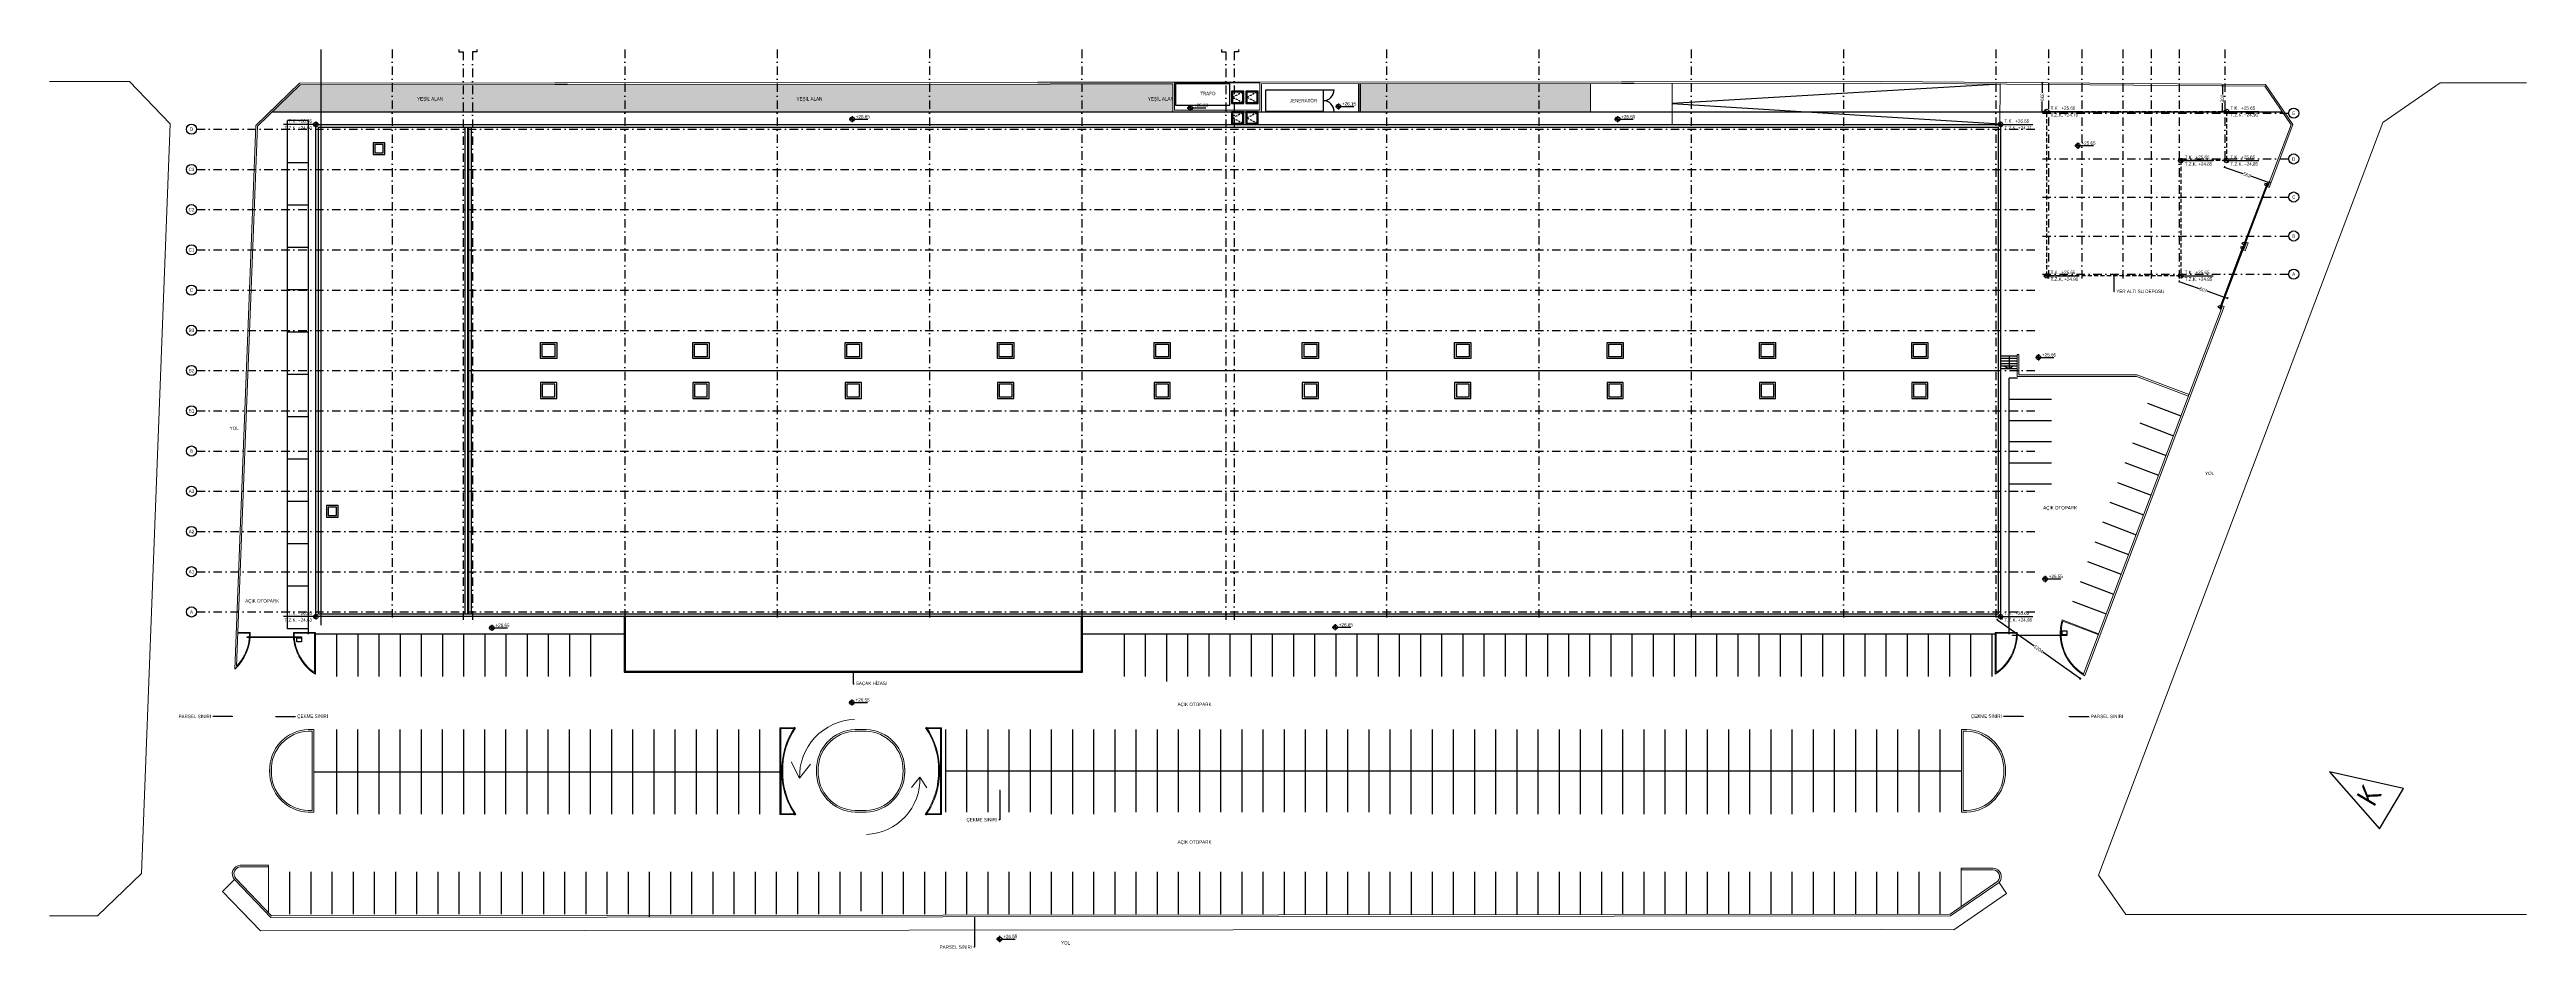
# Model space of a CAD drawing. Header units: centimetres. Extents: x 28733 to 98303, y -2883 to 8555.
# Drawn here: x 28733 to 43365, y 1197 to 6545 of the extents above; entities that cross this region are included whole.
import ezdxf
from ezdxf import colors
from ezdxf.entities.mleader import LeaderData, LeaderLine
from ezdxf.enums import TextEntityAlignment as Align
from ezdxf.math import Vec2, Vec3

# ---------------------------------------------------------------- set-up
doc = ezdxf.new("R2010")
doc.units = ezdxf.units.CM
doc.header["$LTSCALE"] = 100
doc.linetypes.add('DASHDOT2', pattern=[0.5, 0.25, -0.125, 0, -0.125])
doc.linetypes.add('HIDDEN2', pattern=[0.1875, 0.125, -0.0625])
for name, color, linetype in [('A-ANNO-DIMS', 187, 'Continuous'), ('A-ANNO-GRID', 155, 'DASHDOT2'), ('A-ANNO-NOTE', 1, 'Continuous'), ('A-ANNO-TEXT', 50, 'Continuous'), ('A-DOOR', 193, 'Continuous'), ('A-ELEV-01', 255, 'Continuous'), ('A-ELEV-02', 253, 'Continuous'), ('A-ELEV-03', 251, 'Continuous'), ('A-ROOF-OTLN', 32, 'Continuous'), ('A-WALL-INSL', 249, 'Continuous'), ('A-WALL-SNWPNL', 200, 'Continuous'), ('L-PLNT', 87, 'Continuous'), ('L-PRKG', 39, 'Continuous'), ('L-SITE-CURB', 33, 'Continuous'), ('S-CONC', 5, 'Continuous')]:
    doc.layers.add(name, color=color, linetype=linetype)
doc.styles.add('ANTET', font='ARIALN.TTF', dxfattribs={"height": 15})
doc.styles.add('Fields_100', font='act_simplex.shx', dxfattribs={"width": 0.8, "height": 20})
doc.styles.add('Fields_200', font='act_simplex.shx', dxfattribs={"width": 0.8, "height": 40})
doc.linetypes.add('BATTING', pattern='A,0.00254,-2.54,[134,ltypeshp.shx,S=2.54,R=0,X=-2.54,Y=0],-5.08,[134,ltypeshp.shx,S=2.54,R=180,X=2.54,Y=0],-2.54', length=10.16254)
doc.dimstyles.new('FIELDS_100', dxfattribs={"dimscale": 0, "dimtxt": 20, "dimasz": 5, "dimexe": 5, "dimexo": 5, "dimgap": 5, "dimtad": 0, "dimdec": 0, "dimzin": 0, "dimdsep": 46, "dimtxsty": 'Fields_100', "dimblk": 'DOT', "dimcen": 0.09, "dimclrt": 50, "dimadec": 0, "dimazin": 0, "dimtfac": 1, "dimtdec": 0, "dimtix": 1, "dimtofl": 0, "dimtmove": 1, "dimatfit": 3, "dimfxl": 5, "dimfxlon": 1, "dimtolj": 1, "dimtzin": 0, "dimarcsym": 0})

# ---------------------------------------------------------------- blocks, each defined once
blk = doc.blocks.new('Kot_plan')
h = blk.add_hatch(color=0)
h.paths.add_polyline_path([(0, 13, 0.414214), (-13, 0), (0, 0)])
h.paths.add_polyline_path([(13, 0), (0, 0), (0, -13, 0.414214)])
at = {"color": 0}
for p, q in [((-18, 0), (92, 0)), ((0, 18), (0, -18))]:
    blk.add_line(p, q, dxfattribs=at)
blk.add_circle((0, 0), 13, dxfattribs=at)
at = {"color": 0, "style": 'Fields_100', "width": 0.8}
blk.add_attdef('BITMISKOT', (22, 5), '', height=20, dxfattribs=at)
blk.add_attdef('KABAKOT', text='', height=20, dxfattribs=at).set_placement((22, -5), align=Align.TOP_LEFT)
blk = doc.blocks.new('_Dot')
at = {"color": 0, "linetype": 'ByBlock', "lineweight": -2}
blk.add_line((-0.5, 0), (-1, 0), dxfattribs=at)
at = {"color": 0, "linetype": 'ByBlock', "const_width": 0.5}
blk.add_lwpolyline([(-0.25, 0, 1), (0.25, 0, 1)], format="xyb", close=True, dxfattribs=at)
blk = doc.blocks.new('*D85')
at = {"layer": 'A-ANNO-DIMS', "color": 0, "lineweight": -2, "transparency": 16777216}
for p, q in [((40241, 3184), (40235, 3176)), ((40242, 3177), (40457, 3024)), ((40725, 2834), (40509, 2987)), ((40732, 2835), (40726, 2827))]:
    blk.add_line(p, q, dxfattribs=at)
at = {"layer": 'DEFPOINTS', "color": 0, "transparency": 16777216}
for p in [(40257, 3207), (40729, 2831), (40748, 2859)]:
    blk.add_point(p, dxfattribs=at)
at = {"layer": 'A-ANNO-DIMS', "color": 0, "lineweight": -2, "transparency": 16777216, "xscale": 5, "yscale": 5, "zscale": 5}
for p, rotation in [((40238, 3180), 144.6360139975789), ((40729, 2831), 324.6360139975788)]:
    blk.add_blockref('_Dot', p, dxfattribs=dict(at, rotation=rotation))
at = {"layer": 'A-ANNO-DIMS', "color": 50, "transparency": 16777216, "insert": (40483, 3006), "char_height": 20, "attachment_point": 5, "rotation": 324.636, "style": 'Fields_100'}
blk.add_mtext('\\A1;1204', dxfattribs=at)
blk = doc.blocks.new('*D86')
at = {"layer": 'A-ANNO-DIMS', "color": 0, "lineweight": -2, "transparency": 16777216}
for p, q in [((41314, 5181), (41311, 5171)), ((41317, 5174), (41431, 5135)), ((41594, 5078), (41480, 5118)), ((41601, 5081), (41597, 5072))]:
    blk.add_line(p, q, dxfattribs=at)
at = {"layer": 'DEFPOINTS', "color": 0, "transparency": 16777216}
for p in [(41324, 5209), (41599, 5077), (41611, 5110)]:
    blk.add_point(p, dxfattribs=at)
at = {"layer": 'A-ANNO-DIMS', "color": 0, "lineweight": -2, "transparency": 16777216, "xscale": 5, "yscale": 5, "zscale": 5}
for p, rotation in [((41312, 5176), 160.9374386066736), ((41599, 5077), 340.9374386066736)]:
    blk.add_blockref('_Dot', p, dxfattribs=dict(at, rotation=rotation))
at = {"layer": 'A-ANNO-DIMS', "color": 50, "transparency": 16777216, "insert": (41456, 5126), "char_height": 20, "attachment_point": 5, "rotation": 340.9374, "style": 'Fields_100'}
blk.add_mtext('\\A1;607', dxfattribs=at)
blk = doc.blocks.new('*D87')
at = {"layer": 'A-ANNO-DIMS', "color": 0, "lineweight": -2, "transparency": 16777216}
for p, q in [((41582, 5856), (41579, 5846)), ((41585, 5849), (41690, 5814)), ((41842, 5761), (41738, 5797)), ((41849, 5764), (41845, 5755))]:
    blk.add_line(p, q, dxfattribs=at)
at = {"layer": 'DEFPOINTS', "color": 0, "transparency": 16777216}
for p in [(41594, 5889), (41847, 5760), (41860, 5798)]:
    blk.add_point(p, dxfattribs=at)
at = {"layer": 'A-ANNO-DIMS', "color": 0, "lineweight": -2, "transparency": 16777216, "xscale": 5, "yscale": 5, "zscale": 5}
for p, rotation in [((41581, 5851), 161.0664403719976), ((41847, 5760), 341.0664403719976)]:
    blk.add_blockref('_Dot', p, dxfattribs=dict(at, rotation=rotation))
at = {"layer": 'A-ANNO-DIMS', "color": 50, "transparency": 16777216, "insert": (41714, 5805), "char_height": 20, "attachment_point": 5, "rotation": 341.0664, "style": 'Fields_100'}
blk.add_mtext('\\A1;563', dxfattribs=at)
blk = doc.blocks.new('*D88')
at = {"layer": 'A-ANNO-DIMS', "color": 0, "lineweight": -2, "transparency": 16777216}
for p, q in [((40510, 6348), (40500, 6348)), ((40505, 6343), (40505, 6289)), ((40510, 6179), (40500, 6179)), ((40505, 6184), (40505, 6239))]:
    blk.add_line(p, q, dxfattribs=at)
at = {"layer": 'DEFPOINTS', "color": 0, "transparency": 16777216}
for p in [(40505, 6348), (40531, 6349), (40531, 6179)]:
    blk.add_point(p, dxfattribs=at)
at = {"layer": 'A-ANNO-DIMS', "color": 0, "lineweight": -2, "transparency": 16777216, "xscale": 5, "yscale": 5, "zscale": 5}
for p, rotation in [((40505, 6348), 90.08396958295747), ((40505, 6179), 270.0839695829575)]:
    blk.add_blockref('_Dot', p, dxfattribs=dict(at, rotation=rotation))
at = {"layer": 'A-ANNO-DIMS', "color": 50, "transparency": 16777216, "insert": (40505, 6264), "char_height": 20, "attachment_point": 5, "rotation": 270.084, "style": 'Fields_100'}
blk.add_mtext('\\A1;339', dxfattribs=at)
blk = doc.blocks.new('*D84')
at = {"layer": 'A-ANNO-DIMS', "color": 0, "lineweight": -2, "transparency": 16777216}
for p, q in [((41575, 6330), (41565, 6330)), ((41570, 6325), (41569, 6280)), ((41574, 6179), (41564, 6179)), ((41569, 6184), (41569, 6229))]:
    blk.add_line(p, q, dxfattribs=at)
at = {"layer": 'DEFPOINTS', "color": 0, "transparency": 16777216}
for p in [(41570, 6330), (41595, 6330), (41594, 6179)]:
    blk.add_point(p, dxfattribs=at)
at = {"layer": 'A-ANNO-DIMS', "color": 0, "lineweight": -2, "transparency": 16777216, "xscale": 5, "yscale": 5, "zscale": 5}
for p, rotation in [((41570, 6330), 89.53832547014972), ((41569, 6179), 269.5383254701497)]:
    blk.add_blockref('_Dot', p, dxfattribs=dict(at, rotation=rotation))
at = {"layer": 'A-ANNO-DIMS', "color": 50, "transparency": 16777216, "insert": (41569, 6255), "char_height": 20, "attachment_point": 5, "rotation": 89.5383, "style": 'Fields_100'}
blk.add_mtext('\\A1;302', dxfattribs=at)

msp = doc.modelspace()

# ---------------------------------------------------------------- hatches: boundary and pattern name
at = {"layer": 'A-ANNO-DIMS'}
h = msp.add_hatch(color=256, dxfattribs=at)
h.paths.add_polyline_path([(40531.24, 6192.18, 0.41421356), (40518.24, 6179.18), (40531.24, 6179.18)])
h.paths.add_polyline_path([(40544.24, 6179.18), (40531.24, 6179.18), (40531.24, 6166.18, 0.41421356)])
h = msp.add_hatch(color=256, dxfattribs=at)
h.paths.add_polyline_path([(41593.67, 6192.18, 0.41421356), (41580.67, 6179.18), (41593.67, 6179.18)])
h.paths.add_polyline_path([(41606.67, 6179.18), (41593.67, 6179.18), (41593.67, 6166.18, 0.41421356)])
h = msp.add_hatch(color=256, dxfattribs=at)
h.paths.add_polyline_path([(30306.24, 6115.3, -0.41421356), (30319.24, 6102.3), (30306.24, 6102.3)])
h.paths.add_polyline_path([(30293.24, 6102.3), (30306.24, 6102.3), (30306.24, 6089.3, -0.41421356)])
h = msp.add_hatch(color=256, dxfattribs=at)
h.paths.add_polyline_path([(40258.74, 6115.3, 0.41421356), (40245.74, 6102.3), (40258.74, 6102.3)])
h.paths.add_polyline_path([(40271.74, 6102.3), (40258.74, 6102.3), (40258.74, 6089.3, 0.41421356)])
h = msp.add_hatch(color=256, dxfattribs=at)
h.paths.add_polyline_path([(41323.67, 5902.18, 0.41421356), (41310.67, 5889.18), (41323.67, 5889.18)])
h.paths.add_polyline_path([(41336.67, 5889.18), (41323.67, 5889.18), (41323.67, 5876.18, 0.41421356)])
h = msp.add_hatch(color=256, dxfattribs=at)
h.paths.add_polyline_path([(41593.67, 5902.18, 0.41421356), (41580.67, 5889.18), (41593.67, 5889.18)])
h.paths.add_polyline_path([(41606.67, 5889.18), (41593.67, 5889.18), (41593.67, 5876.18, 0.41421356)])
h = msp.add_hatch(color=256, dxfattribs=at)
h.paths.add_polyline_path([(40531.24, 5222.18, 0.41421356), (40518.24, 5209.18), (40531.24, 5209.18)])
h.paths.add_polyline_path([(40544.24, 5209.18), (40531.24, 5209.18), (40531.24, 5196.18, 0.41421356)])
h = msp.add_hatch(color=256, dxfattribs=at)
h.paths.add_polyline_path([(41323.67, 5222.18, 0.41421356), (41310.67, 5209.18), (41323.67, 5209.18)])
h.paths.add_polyline_path([(41336.67, 5209.18), (41323.67, 5209.18), (41323.67, 5196.18, 0.41421356)])
h = msp.add_hatch(color=256, dxfattribs=at)
h.paths.add_polyline_path([(30306.24, 3210.3, -0.41421356), (30319.24, 3197.3), (30306.24, 3197.3)])
h.paths.add_polyline_path([(30293.24, 3197.3), (30306.24, 3197.3), (30306.24, 3184.3, -0.41421356)])
h = msp.add_hatch(color=256, dxfattribs=at)
h.paths.add_polyline_path([(40258.74, 3210.3, 0.41421356), (40245.74, 3197.3), (40258.74, 3197.3)])
h.paths.add_polyline_path([(40271.74, 3197.3), (40258.74, 3197.3), (40258.74, 3184.3, 0.41421356)])
at = {"layer": 'L-PLNT'}
h = msp.add_hatch(dxfattribs=at)
h.set_pattern_fill('DOTS', color=256, scale=5, angle=90)
h.set_pattern_definition([(90, (28513.647, 29623.517), (-7.9375, 3.96875), [0, -7.9375])])
h.paths.add_polyline_path([(30048.48, 6177.3), (30214.25, 6337.2), (35368.73, 6341.52), (35368.73, 6177.3)])
h = msp.add_hatch(dxfattribs=at)
h.set_pattern_fill('DOTS', color=256, scale=5, angle=90)
h.set_pattern_definition([(90, (-28286.296, 1831.043), (-7.9375, 3.96875), [0, -7.9375])])
h.paths.add_polyline_path([(37836.08, 6344.16), (36477.57, 6343.42), (36477.73, 6177.38), (37836.08, 6177.97)])

# ---------------------------------------------------------------- linework, layer by layer
at = {"color": 252, "true_color": 0x939598}
msp.add_line((40308.91, 3093.8), (40308.91, 4605.46), dxfattribs=at)
at = {"layer": 'A-ANNO-DIMS'}
for p, q in [((40513.24, 6179.18), (40722.09, 6179.18)), ((41575.67, 6179.18), (41784.52, 6179.18)), ((30324.24, 6102.3), (30115.39, 6102.3)), ((30306.24, 6120.3), (30306.24, 6084.3)), ((40240.74, 6102.3), (40449.59, 6102.3)), ((40258.74, 6120.3), (40258.74, 6084.3)), ((41305.67, 5889.18), (41514.52, 5889.18)), ((41575.67, 5889.18), (41784.52, 5889.18)), ((40513.24, 5209.18), (40722.09, 5209.18)), ((41305.67, 5209.18), (41514.52, 5209.18)), ((30324.24, 3197.3), (30115.39, 3197.3)), ((30306.24, 3215.3), (30306.24, 3179.3)), ((40240.74, 3197.3), (40449.59, 3197.3)), ((40258.74, 3215.3), (40258.74, 3179.3))]:
    msp.add_line(p, q, dxfattribs=at)
for centre in [(40531.24, 6179.18), (41593.67, 6179.18), (30306.24, 6102.3), (40258.74, 6102.3), (41323.67, 5889.18), (41593.67, 5889.18), (40531.24, 5209.18), (41323.67, 5209.18), (30306.24, 3197.3), (40258.74, 3197.3)]:
    msp.add_circle(centre, 13, dxfattribs=at)
at = {"layer": 'A-ANNO-GRID', "linetype": 'Continuous', "ltscale": 2}
msp.add_line((30336.24, 6544.8), (30336.24, 3147.3), dxfattribs=at)
at = {"layer": 'A-ANNO-GRID', "ltscale": 2}
for p, q in [((30756.24, 6544.8), (30756.24, 3147.3)), ((31176.24, 6532.3), (31176.24, 3147.3)), ((31231.24, 6532.3), (31231.24, 3147.3)), ((32131.24, 6544.8), (32131.24, 3127.3)), ((33031.24, 6544.8), (33031.24, 3147.3)), ((33931.24, 6544.8), (33931.24, 3147.3)), ((34831.24, 6544.8), (34831.24, 3181.12)), ((35681.24, 6532.3), (35681.24, 3147.3)), ((35731.24, 6532.3), (35731.24, 3147.3)), ((36631.24, 6544.8), (36631.24, 3147.3)), ((37531.24, 6544.8), (37531.24, 3147.3)), ((38431.24, 6544.8), (38431.24, 3147.3)), ((39331.24, 6544.8), (39331.24, 3147.3)), ((40231.24, 6544.8), (40231.24, 3147.3)), ((40541.24, 6544.8), (40541.24, 5184.18)), ((40738.74, 6544.8), (40738.74, 5184.18)), ((40981.24, 6544.8), (40981.24, 5184.18)), ((41147.49, 6544.8), (41147.49, 5184.18)), ((41313.74, 6544.8), (41313.74, 5184.18)), ((41583.74, 6544.8), (41583.74, 5864.18)), ((40506.24, 6169.18, 0), (41960.33, 6169.18, 0)), ((29601.32, 6074.8), (40503.74, 6074.8)), ((40506.24, 5899.18), (41960.33, 5899.18)), ((29601.32, 5837.3), (40503.74, 5837.3)), ((29601.32, 5599.8), (40503.74, 5599.8)), ((40506.24, 5674.18, 0), (41960.33, 5674.18, 0)), ((40506.24, 5444.18, 0), (41960.33, 5444.18, 0)), ((29601.32, 5362.3), (40503.74, 5362.3)), ((29601.32, 5124.8), (40503.74, 5124.8)), ((40506.24, 5219.18, 0), (41960.33, 5219.18, 0)), ((29601.32, 4887.3), (40503.74, 4887.3)), ((29601.32, 4649.8), (40503.74, 4649.8)), ((29601.32, 4412.3), (40503.74, 4412.3)), ((29601.32, 4174.8), (40503.74, 4174.8)), ((29601.32, 3937.3), (40503.74, 3937.3)), ((29601.32, 3699.8), (40503.74, 3699.8)), ((29601.32, 3462.3), (40503.74, 3462.3)), ((29601.32, 3224.8), (40503.74, 3224.8))]:
    msp.add_line(p, q, dxfattribs=at)
at = {"layer": 'A-ANNO-GRID', "linetype": 'Continuous', "ltscale": 10}
for points in [[(31151.24, 6544.8), (31151.24, 6532.3), (31176.24, 6532.3)], [(31256.24, 6544.8), (31256.24, 6532.3), (31231.24, 6532.3)], [(35656.24, 6544.8), (35656.24, 6532.3), (35681.24, 6532.3)], [(35756.24, 6544.8), (35756.24, 6532.3), (35731.24, 6532.3)]]:
    msp.add_lwpolyline(points, dxfattribs=at)
for centre in [(41990.33, 6169.18, 0), (29571.32, 6074.8), (29571.32, 5837.3), (41990.33, 5899.18), (29571.32, 5599.8), (41990.33, 5674.18, 0), (41990.33, 5444.18, 0), (29571.32, 5362.3), (29571.32, 5124.8), (41990.33, 5219.18, 0), (29571.32, 4887.3), (29571.32, 4649.8), (29571.32, 4412.3), (29571.32, 4174.8), (29571.32, 3937.3), (29571.32, 3699.8), (29571.32, 3462.3), (29571.32, 3224.8)]:
    msp.add_circle(centre, 30, dxfattribs=at)
at = {"layer": 'A-ANNO-NOTE', "color": 251, "true_color": 0x636466}
for p, q in [((40358.74, 4735.56), (40258.74, 4735.56)), ((40358.74, 4720.56), (40258.74, 4720.56)), ((40358.74, 4705.56), (40258.74, 4705.56)), ((40358.74, 4690.56), (40258.74, 4690.56)), ((40308.74, 4735.56), (40308.74, 4660.56)), ((40358.74, 4675.56), (40258.74, 4675.56)), ((40358.74, 4660.56), (40258.74, 4660.56)), ((40308.74, 4660.56), (40277.59, 4675.56)), ((40332.25, 4675.56), (40308.74, 4660.56)), ((40358.74, 4605.46), (40308.91, 4605.46)), ((40308.91, 4480.46), (40558.91, 4480.46)), ((41126.12, 4457.39), (41324.58, 4382.31)), ((40308.91, 4355.46), (40558.91, 4355.46)), ((41081.89, 4340.48), (41280.34, 4265.4)), ((40308.91, 4230.46), (40558.91, 4230.46)), ((40308.91, 4105.46), (40558.91, 4105.46)), ((40993.42, 4106.66), (41191.87, 4031.57)), ((41037.65, 4223.57), (41236.11, 4148.48)), ((40308.91, 3980.46), (40558.91, 3980.46)), ((40949.18, 3989.75), (41147.64, 3914.66)), ((40904.95, 3872.84), (41103.41, 3797.75)), ((40860.71, 3755.92), (41059.17, 3680.84)), ((40772.25, 3522.1), (40970.7, 3447.01)), ((40816.48, 3639.01), (41014.94, 3563.93)), ((40728.01, 3405.19), (40926.47, 3330.1)), ((40683.78, 3288.28), (40882.23, 3213.19)), ((33052.42, 2247.86), (33052.42, 2039.43))]:
    msp.add_line(p, q, dxfattribs=at)
msp.add_lwpolyline([(40255.72, 6340.77), (38318.62, 6225.49), (40253.74, 6105.8)], dxfattribs=at)
at = {"layer": 'A-ANNO-TEXT'}
msp.add_lwpolyline([(42202.71, 2280.39), (42497.28, 1943.96), (42639.1, 2182.81)], close=True, dxfattribs=at)
at = {"layer": 'A-DOOR'}
for p, q in [((36257.73, 6307.3), (36321.48, 6307.3)), ((41695.28, 5390.37), (41835.38, 5756.98)), ((41699.96, 5388.6), (41840.05, 5755.21)), ((41822.37, 5756.56), (41818.83, 5747.2)), ((41818.83, 5747.2), (41839.42, 5739.41)), ((41822.37, 5756.56), (41842.96, 5748.76)), ((41840.05, 5755.21), (41835.38, 5756.98)), ((41553.73, 5016.25), (41692.61, 5383.31)), ((41558.41, 5014.48), (41697.29, 5381.54)), ((41679.61, 5382.89), (41676.07, 5373.53)), ((41676.07, 5373.53), (41696.66, 5365.74)), ((41679.61, 5382.89), (41700.2, 5375.1)), ((41685.67, 5398.91), (41689.21, 5408.26)), ((41685.67, 5398.91), (41706.26, 5391.12)), ((41689.21, 5408.26), (41709.8, 5400.47)), ((41697.29, 5381.54), (41692.61, 5383.31)), ((41695.28, 5390.37), (41699.96, 5388.6)), ((41544.12, 5024.79), (41547.66, 5034.15)), ((41544.12, 5024.79), (41564.71, 5017)), ((41547.66, 5034.15), (41568.25, 5026.36)), ((41553.73, 5016.25), (41558.41, 5014.48))]:
    msp.add_line(p, q, dxfattribs=at)
for centre, start, end in [((36257.73, 6307.3), 270, 0), ((36257.73, 6179.8), 0, 90)]:
    msp.add_arc(centre, 63.75, start, end, dxfattribs=at)
at = {"layer": 'A-ELEV-01'}
msp.add_line((31223.74, 4649.8), (40243.74, 4649.8), dxfattribs=at)
for points in [[(35378.73, 6352.33), (35882.73, 6352.85)], [(35378.73, 6349.83), (35882.73, 6350.35)]]:
    msp.add_lwpolyline(points, dxfattribs=at)
for points in [[(30643.74, 5924.8), (30713.74, 5924.8), (30713.74, 5994.8), (30643.74, 5994.8)], [(30653.74, 5934.8), (30703.74, 5934.8), (30703.74, 5984.8), (30653.74, 5984.8)], [(31633.74, 4815.43), (31728.74, 4815.43), (31728.74, 4720.43), (31633.74, 4720.43)], [(31643.74, 4805.43), (31718.74, 4805.43), (31718.74, 4730.43), (31643.74, 4730.43)], [(32533.74, 4815.43), (32628.74, 4815.43), (32628.74, 4720.43), (32533.74, 4720.43)], [(32543.74, 4805.43), (32618.74, 4805.43), (32618.74, 4730.43), (32543.74, 4730.43)], [(33433.74, 4815.43), (33528.74, 4815.43), (33528.74, 4720.43), (33433.74, 4720.43)], [(33443.74, 4805.43), (33518.74, 4805.43), (33518.74, 4730.43), (33443.74, 4730.43)], [(34333.74, 4815.43), (34428.74, 4815.43), (34428.74, 4720.43), (34333.74, 4720.43)], [(34343.74, 4805.43), (34418.74, 4805.43), (34418.74, 4730.43), (34343.74, 4730.43)], [(35258.74, 4815.43), (35353.74, 4815.43), (35353.74, 4720.43), (35258.74, 4720.43)], [(35268.74, 4805.43), (35343.74, 4805.43), (35343.74, 4730.43), (35268.74, 4730.43)], [(36133.74, 4815.43), (36228.74, 4815.43), (36228.74, 4720.43), (36133.74, 4720.43)], [(36143.74, 4805.43), (36218.74, 4805.43), (36218.74, 4730.43), (36143.74, 4730.43)], [(37033.74, 4815.43), (37128.74, 4815.43), (37128.74, 4720.43), (37033.74, 4720.43)], [(37043.74, 4805.43), (37118.74, 4805.43), (37118.74, 4730.43), (37043.74, 4730.43)], [(37933.74, 4815.43), (38028.74, 4815.43), (38028.74, 4720.43), (37933.74, 4720.43)], [(37943.74, 4805.43), (38018.74, 4805.43), (38018.74, 4730.43), (37943.74, 4730.43)], [(38833.74, 4815.43), (38928.74, 4815.43), (38928.74, 4720.43), (38833.74, 4720.43)], [(38843.74, 4805.43), (38918.74, 4805.43), (38918.74, 4730.43), (38843.74, 4730.43)], [(39733.74, 4815.43), (39828.74, 4815.43), (39828.74, 4720.43), (39733.74, 4720.43)], [(39743.74, 4805.43), (39818.74, 4805.43), (39818.74, 4730.43), (39743.74, 4730.43)], [(31633.74, 4484.17), (31728.74, 4484.17), (31728.74, 4579.17), (31633.74, 4579.17)], [(31643.74, 4494.17), (31718.74, 4494.17), (31718.74, 4569.17), (31643.74, 4569.17)], [(32533.74, 4484.17), (32628.74, 4484.17), (32628.74, 4579.17), (32533.74, 4579.17)], [(32543.74, 4494.17), (32618.74, 4494.17), (32618.74, 4569.17), (32543.74, 4569.17)], [(33433.74, 4484.17), (33528.74, 4484.17), (33528.74, 4579.17), (33433.74, 4579.17)], [(33443.74, 4494.17), (33518.74, 4494.17), (33518.74, 4569.17), (33443.74, 4569.17)], [(34333.74, 4484.17), (34428.74, 4484.17), (34428.74, 4579.17), (34333.74, 4579.17)], [(34343.74, 4494.17), (34418.74, 4494.17), (34418.74, 4569.17), (34343.74, 4569.17)], [(35258.74, 4484.17), (35353.74, 4484.17), (35353.74, 4579.17), (35258.74, 4579.17)], [(35268.74, 4494.17), (35343.74, 4494.17), (35343.74, 4569.17), (35268.74, 4569.17)], [(36133.74, 4484.17), (36228.74, 4484.17), (36228.74, 4579.17), (36133.74, 4579.17)], [(36143.74, 4494.17), (36218.74, 4494.17), (36218.74, 4569.17), (36143.74, 4569.17)], [(37033.74, 4484.17), (37128.74, 4484.17), (37128.74, 4579.17), (37033.74, 4579.17)], [(37043.74, 4494.17), (37118.74, 4494.17), (37118.74, 4569.17), (37043.74, 4569.17)], [(37933.74, 4484.17), (38028.74, 4484.17), (38028.74, 4579.17), (37933.74, 4579.17)], [(37943.74, 4494.17), (38018.74, 4494.17), (38018.74, 4569.17), (37943.74, 4569.17)], [(38833.74, 4484.17), (38928.74, 4484.17), (38928.74, 4579.17), (38833.74, 4579.17)], [(38843.74, 4494.17), (38918.74, 4494.17), (38918.74, 4569.17), (38843.74, 4569.17)], [(39733.74, 4484.17), (39828.74, 4484.17), (39828.74, 4579.17), (39733.74, 4579.17)], [(39743.74, 4494.17), (39818.74, 4494.17), (39818.74, 4569.17), (39743.74, 4569.17)], [(30368.74, 3783.55), (30438.74, 3783.55), (30438.74, 3853.55), (30368.74, 3853.55)], [(30378.74, 3793.55), (30428.74, 3793.55), (30428.74, 3843.55), (30378.74, 3843.55)], [(29900.39, 3078.17), (30222.11, 3078.17), (30222.11, 3074.93), (29900.39, 3074.93)], [(40329.16, 3088.17), (40650.87, 3088.17), (40650.87, 3084.93), (40329.16, 3084.93)], [(40622.52, 3113.52), (40650.26, 3113.52), (40650.26, 3090.51), (40622.52, 3090.51)], [(30193.75, 3071.79), (30221.49, 3071.79), (30221.49, 3048.78), (30193.75, 3048.78)]]:
    msp.add_lwpolyline(points, close=True, dxfattribs=at)
at = {"layer": 'A-ELEV-01', "ltscale": 2, "elevation": 0}
for points in [[(32127.49, 3196.3), (32127.49, 2869.8), (34834.99, 2869.8), (34834.99, 3197.3)], [(32132.49, 3196.3), (32132.49, 2874.8), (34829.99, 2874.8), (34829.99, 3197.3)]]:
    msp.add_lwpolyline(points, dxfattribs=at)
at = {"layer": 'A-ELEV-02'}
for points in [[(35716.23, 6227.3), (35788.23, 6227.3), (35788.23, 6299.3), (35716.23, 6299.3)], [(35722.23, 6233.3), (35782.23, 6233.3), (35782.23, 6293.3), (35722.23, 6293.3)], [(35800.73, 6227.3), (35872.73, 6227.3), (35872.73, 6299.3), (35800.73, 6299.3)], [(35806.73, 6233.3), (35866.73, 6233.3), (35866.73, 6293.3), (35806.73, 6293.3)], [(35716.26, 6105.3), (35788.26, 6105.3), (35788.26, 6177.3), (35716.26, 6177.3)], [(35722.26, 6111.3), (35782.26, 6111.3), (35782.26, 6171.3), (35722.26, 6171.3)], [(35800.76, 6105.3), (35872.76, 6105.3), (35872.76, 6177.3), (35800.76, 6177.3)], [(35806.76, 6111.3), (35866.76, 6111.3), (35866.76, 6171.3), (35806.76, 6171.3)]]:
    msp.add_lwpolyline(points, close=True, dxfattribs=at)
at = {"layer": 'A-ELEV-02', "linetype": 'HIDDEN2'}
for points in [[(35782.23, 6293.3), (35722.23, 6263.3), (35782.23, 6233.3)], [(35866.73, 6293.3), (35806.73, 6263.3), (35866.73, 6233.3)], [(35782.26, 6171.3), (35722.26, 6141.3), (35782.26, 6111.3)], [(35866.76, 6171.3), (35806.76, 6141.3), (35866.76, 6111.3)]]:
    msp.add_lwpolyline(points, dxfattribs=at)
at = {"layer": 'A-ELEV-03'}
for p, q in [((36467.73, 6177.3), (36467.57, 6343.41)), ((36477.73, 6177.3), (36477.57, 6343.42)), ((30048.48, 6177.3), (41922.25, 6177.3))]:
    msp.add_line(p, q, dxfattribs=at)
at = {"layer": 'A-ROOF-OTLN'}
for p, q in [((31186.24, 6087.3), (31186.24, 3212.3)), ((31201.24, 6087.3), (31201.24, 3212.3)), ((31208.74, 6087.3), (31208.74, 3212.3)), ((31223.74, 6087.3), (31223.74, 3212.3))]:
    msp.add_line(p, q, dxfattribs=at)
for points in [[(35383.73, 6217.35), (35706.23, 6217.35), (35706.23, 6342.35), (35383.73, 6342.35)], [(35917.73, 6307.3), (36257.73, 6307.3), (36257.73, 6179.8), (35917.73, 6179.8)], [(30306.24, 6102.3), (40258.74, 6102.3), (40258.74, 3197.3), (30306.24, 3197.3)], [(30321.24, 6087.3), (40243.74, 6087.3), (40243.74, 3212.3), (30321.24, 3212.3)]]:
    msp.add_lwpolyline(points, close=True, dxfattribs=at)
at = {"layer": 'A-WALL-INSL', "linetype": 'BATTING', "ltscale": 0.005}
msp.add_lwpolyline([(30306.24, 3945.73), (30306.24, 4014.8)], dxfattribs=at)
at = {"layer": 'A-WALL-SNWPNL'}
for p in [(40258.74, 3197.3), (40268.74, 3180.3)]:
    msp.add_line(p, (40268.74, 3197.3), dxfattribs=at)
msp.add_lwpolyline([(30306.24, 3197.3), (30296.24, 3197.3)], dxfattribs=at)
at = {"layer": 'L-PRKG'}
for p, q in [((30137.86, 3126.13), (30137.86, 6126.13)), ((30262.86, 6126.13), (30137.86, 6126.13)), ((30262.86, 3093.8), (30262.86, 6126.13)), ((30262.86, 5876.13), (30137.86, 5876.13)), ((30262.86, 5626.13), (30137.86, 5626.13)), ((30262.86, 5376.13), (30137.86, 5376.13)), ((30262.86, 5126.13), (30137.86, 5126.13)), ((30262.86, 4876.13), (30137.86, 4876.13)), ((30262.86, 4626.13), (30137.86, 4626.13)), ((30262.86, 4376.13), (30137.86, 4376.13)), ((30262.86, 4126.13), (30137.86, 4126.13)), ((30262.86, 3876.13), (30137.86, 3876.13)), ((30262.86, 3626.13), (30137.86, 3626.13)), ((30262.86, 3376.13), (30137.86, 3376.13)), ((30262.86, 3126.13), (30137.86, 3126.13)), ((32127.49, 3093.8), (30303.74, 3093.8)), ((30428.97, 3093.8), (30428.97, 2843.8)), ((30553.97, 3093.8), (30553.97, 2843.8)), ((30678.97, 3093.8), (30678.97, 2843.8)), ((30803.97, 3093.8), (30803.97, 2843.8)), ((30928.97, 3093.8), (30928.97, 2843.8)), ((31053.97, 3093.8), (31053.97, 2843.8)), ((31178.97, 3093.8), (31178.97, 2843.8)), ((31303.97, 3093.8), (31303.97, 2843.8)), ((31428.97, 3093.8), (31428.97, 2843.8)), ((31553.97, 3093.8), (31553.97, 2843.8)), ((31678.97, 3093.8), (31678.97, 2843.8)), ((31803.97, 3093.8), (31803.97, 2843.8)), ((31928.97, 3093.8), (31928.97, 2843.8)), ((40228.87, 3093.8), (34831.24, 3093.8)), ((35081.24, 3093.8), (35081.24, 2843.8)), ((35206.24, 3093.8), (35206.24, 2843.8)), ((35331.24, 3093.8), (35331.24, 2813.66)), ((35456.24, 3093.8), (35456.24, 2843.8)), ((35581.24, 3093.8), (35581.24, 2843.8)), ((35706.24, 3093.8), (35706.24, 2843.8)), ((35831.24, 3093.8), (35831.24, 2843.8)), ((35956.24, 3093.8), (35956.24, 2843.8)), ((36081.24, 3093.8), (36081.24, 2843.8)), ((36206.24, 3093.8), (36206.24, 2843.8)), ((36331.24, 3093.8), (36331.24, 2843.8)), ((36456.24, 3093.8), (36456.24, 2843.8)), ((36581.24, 3093.8), (36581.24, 2843.8)), ((36706.24, 3093.8), (36706.24, 2843.8)), ((36831.24, 3093.8), (36831.24, 2843.8)), ((36956.24, 3093.8), (36956.24, 2843.8)), ((37081.24, 3093.8), (37081.24, 2843.8)), ((37206.24, 3093.8), (37206.24, 2843.8)), ((37331.24, 3093.8), (37331.24, 2843.8)), ((37331.24, 3093.8), (37331.24, 2843.8)), ((37456.24, 3093.8), (37456.24, 2843.8)), ((37581.24, 3093.8), (37581.24, 2843.8)), ((37706.24, 3093.8), (37706.24, 2843.8)), ((37831.24, 3093.8), (37831.24, 2843.8)), ((37956.24, 3093.8), (37956.24, 2843.8)), ((38081.24, 3093.8), (38081.24, 2843.8)), ((38206.24, 3093.8), (38206.24, 2843.8)), ((38331.24, 3093.8), (38331.24, 2843.8)), ((38456.24, 3093.8), (38456.24, 2843.8)), ((38581.24, 3093.8), (38581.24, 2843.8)), ((38706.24, 3093.8), (38706.24, 2843.8)), ((38831.24, 3093.8), (38831.24, 2843.8)), ((38956.24, 3093.8), (38956.24, 2843.8)), ((39081.24, 3093.8), (39081.24, 2843.8)), ((39206.24, 3093.8), (39206.24, 2843.8)), ((39331.24, 3093.8), (39331.24, 2843.8)), ((39456.24, 3093.8), (39456.24, 2843.8)), ((39581.24, 3093.8), (39581.24, 2843.8)), ((39706.24, 3093.8), (39706.24, 2843.8)), ((39831.24, 3093.8), (39831.24, 2843.8)), ((39956.24, 3093.8), (39956.24, 2843.8)), ((40081.24, 3093.8), (40081.24, 2843.8)), ((40206.24, 3093.8), (40206.24, 2843.8)), ((30427.42, 2530.7), (30427.42, 2280.7)), ((30552.42, 2530.7), (30552.42, 2280.7)), ((30677.42, 2530.7), (30677.42, 2280.7)), ((30802.42, 2530.7), (30802.42, 2280.7)), ((30927.42, 2530.7), (30927.42, 2280.7)), ((31052.42, 2530.7), (31052.42, 2280.7)), ((31177.42, 2530.7), (31177.42, 2280.7)), ((31302.42, 2530.7), (31302.42, 2280.7)), ((31427.42, 2530.7), (31427.42, 2280.7)), ((31552.42, 2530.7), (31552.42, 2280.7)), ((31677.42, 2530.7), (31677.42, 2280.7)), ((31802.42, 2530.7), (31802.42, 2280.7)), ((31927.42, 2530.7), (31927.42, 2280.7)), ((32052.42, 2530.7), (32052.42, 2280.7)), ((32052.42, 2530.7), (32052.42, 2280.7)), ((32177.42, 2530.7), (32177.42, 2280.7)), ((32302.42, 2530.7), (32302.42, 2280.7)), ((32427.42, 2530.7), (32427.42, 2280.7)), ((32552.42, 2530.7), (32552.42, 2280.7)), ((32677.42, 2530.7), (32677.42, 2280.7)), ((32802.42, 2530.7), (32802.42, 2280.7)), ((32927.42, 2530.7), (32927.42, 2280.7)), ((34025.79, 2530.7), (34025.79, 2042.6)), ((34150.79, 2530.7), (34150.79, 2042.6)), ((34275.79, 2530.7), (34275.79, 2042.6)), ((34400.79, 2530.7), (34400.79, 2042.6)), ((34525.79, 2530.7), (34525.79, 2042.6)), ((34650.79, 2530.7), (34650.79, 2030.7)), ((34650.79, 2530.7), (34650.79, 2030.7)), ((34775.79, 2530.7), (34775.79, 2030.7)), ((34900.79, 2530.7), (34900.79, 2030.7)), ((35025.79, 2530.7), (35025.79, 2042.6)), ((35150.79, 2530.7), (35150.79, 2042.6)), ((35275.79, 2530.7), (35275.79, 2042.6)), ((35400.79, 2530.7), (35400.79, 2042.6)), ((35525.79, 2530.7), (35525.79, 2042.6)), ((35650.79, 2530.7), (35650.79, 2042.6)), ((35775.79, 2530.7), (35775.79, 2042.6)), ((35900.79, 2530.7), (35900.79, 2042.6)), ((36025.79, 2530.7), (36025.79, 2042.6)), ((36150.79, 2530.7), (36150.79, 2042.6)), ((36275.79, 2530.7), (36275.79, 2042.6)), ((36400.79, 2530.7), (36400.79, 2042.6)), ((36525.79, 2530.7), (36525.79, 2042.6)), ((36650.79, 2530.7), (36650.79, 2030.7)), ((36775.79, 2530.7), (36775.79, 2030.7)), ((36900.79, 2530.7), (36900.79, 2030.7)), ((37025.79, 2530.7), (37025.79, 2030.7)), ((37150.79, 2530.7), (37150.79, 2030.7)), ((37275.79, 2530.7), (37275.79, 2030.7)), ((37275.79, 2530.7), (37275.79, 2030.7)), ((37400.79, 2530.7), (37400.79, 2030.7)), ((37525.79, 2530.7), (37525.79, 2030.7)), ((37650.79, 2530.7), (37650.79, 2030.7)), ((37775.79, 2530.7), (37775.79, 2030.7)), ((37900.79, 2530.7), (37900.79, 2030.7)), ((38025.79, 2530.7), (38025.79, 2030.7)), ((38150.79, 2530.7), (38150.79, 2030.7)), ((38275.79, 2530.7), (38275.79, 2030.7)), ((38400.79, 2530.7), (38400.79, 2030.7)), ((38525.79, 2530.7), (38525.79, 2030.7)), ((38650.79, 2530.7), (38650.79, 2030.7)), ((38775.79, 2530.7), (38775.79, 2030.7)), ((38900.79, 2530.7), (38900.79, 2030.7)), ((39025.79, 2530.7), (39025.79, 2030.7)), ((39150.79, 2530.7), (39150.79, 2042.6)), ((39275.79, 2530.7), (39275.79, 2042.6)), ((39400.79, 2530.7), (39400.79, 2042.6)), ((39525.79, 2530.7), (39525.79, 2042.6)), ((39650.79, 2530.7), (39650.79, 2042.6)), ((39775.79, 2530.7), (39775.79, 2042.6)), ((39900.79, 2530.7), (39900.79, 2042.6)), ((30293.78, 2280.7), (33047.39, 2280.7)), ((30427.42, 2280.7), (30427.42, 2030.7)), ((30552.42, 2280.7), (30552.42, 2030.7)), ((30677.42, 2280.7), (30677.42, 2030.7)), ((30802.42, 2280.7), (30802.42, 2030.7)), ((30927.42, 2280.7), (30927.42, 2030.7)), ((31052.42, 2280.7), (31052.42, 2030.7)), ((31177.42, 2280.7), (31177.42, 2030.7)), ((31302.42, 2280.7), (31302.42, 2030.7)), ((31427.42, 2280.7), (31427.42, 2030.7)), ((31552.42, 2280.7), (31552.42, 2030.7)), ((31677.42, 2280.7), (31677.42, 2030.7)), ((31802.42, 2280.7), (31802.42, 2030.7)), ((31927.42, 2280.7), (31927.42, 2030.7)), ((32052.42, 2280.7), (32052.42, 2030.7)), ((32052.42, 2280.7), (32052.42, 2030.7)), ((32177.42, 2280.7), (32177.42, 2030.7)), ((32302.42, 2280.7), (32302.42, 2030.7)), ((32427.42, 2280.7), (32427.42, 2030.7)), ((32552.42, 2280.7), (32552.42, 2030.7)), ((32677.42, 2280.7), (32677.42, 2030.7)), ((32802.42, 2280.7), (32802.42, 2030.7)), ((32927.42, 2280.7), (32927.42, 2030.7)), ((34025.79, 2286.65), (40027.12, 2286.65)), ((30150.82, 1691.6), (30150.82, 1441.6)), ((30275.82, 1691.6), (30275.82, 1441.6)), ((30400.82, 1691.6), (30400.82, 1441.6)), ((30525.82, 1691.6), (30525.82, 1441.6)), ((30650.82, 1691.6), (30650.82, 1441.6)), ((30775.82, 1691.6), (30775.82, 1441.6)), ((30900.82, 1691.6), (30900.82, 1441.6)), ((31025.82, 1691.6), (31025.82, 1441.6)), ((31150.82, 1691.6), (31150.82, 1441.6)), ((31275.82, 1691.6), (31275.82, 1441.6)), ((31400.82, 1691.6), (31400.82, 1441.6)), ((31525.82, 1691.6), (31525.82, 1441.6)), ((31650.82, 1691.6), (31650.82, 1441.6)), ((31775.82, 1691.6), (31775.82, 1441.6)), ((31900.82, 1691.6), (31900.82, 1441.6)), ((32025.82, 1691.6), (32025.82, 1441.6)), ((32025.82, 1691.6), (32025.82, 1441.6)), ((32150.82, 1691.6), (32150.82, 1441.6)), ((32275.82, 1691.6), (32275.82, 1426.17)), ((32400.82, 1691.6), (32400.82, 1441.6)), ((32525.82, 1691.6), (32525.82, 1441.6)), ((32650.82, 1691.6), (32650.82, 1441.6)), ((32775.82, 1691.6), (32775.82, 1441.6)), ((32900.82, 1691.6), (32900.82, 1441.6)), ((33025.82, 1691.6), (33025.82, 1441.6)), ((33150.82, 1691.6), (33150.82, 1441.6)), ((33275.82, 1691.6), (33275.82, 1441.6)), ((33400.82, 1691.6), (33400.82, 1441.6)), ((33525.82, 1691.6), (33525.82, 1458.22)), ((33650.82, 1691.6), (33650.82, 1441.6)), ((33775.82, 1691.6), (33775.82, 1441.6)), ((33900.82, 1691.6), (33900.82, 1441.6)), ((34025.82, 1691.6), (34025.82, 1441.6)), ((34150.82, 1691.6), (34150.82, 1441.6)), ((34275.82, 1691.6), (34275.82, 1441.6)), ((34400.82, 1691.6), (34400.82, 1441.6)), ((34525.82, 1691.6), (34525.82, 1441.6)), ((34650.82, 1691.6), (34650.82, 1441.6)), ((34650.82, 1691.6), (34650.82, 1441.6)), ((34775.82, 1691.6), (34775.82, 1441.6)), ((34900.82, 1691.6), (34900.82, 1441.6)), ((35025.82, 1691.6), (35025.82, 1441.6)), ((35150.82, 1691.6), (35150.82, 1441.6)), ((35275.82, 1691.6), (35275.82, 1441.6)), ((35400.82, 1691.6), (35400.82, 1441.6)), ((35525.82, 1691.6), (35525.82, 1441.6)), ((35650.82, 1691.6), (35650.82, 1441.6)), ((35775.82, 1691.6), (35775.82, 1441.6)), ((35900.82, 1691.6), (35900.82, 1441.6)), ((36025.82, 1691.6), (36025.82, 1441.6)), ((36150.82, 1691.6), (36150.82, 1441.6)), ((36275.82, 1691.6), (36275.82, 1441.6)), ((36400.82, 1691.6), (36400.82, 1441.6)), ((36525.82, 1691.6), (36525.82, 1441.6)), ((36650.82, 1691.6), (36650.82, 1441.6)), ((36775.82, 1691.6), (36775.82, 1441.6)), ((36900.82, 1691.6), (36900.82, 1441.6)), ((37025.82, 1691.6), (37025.82, 1441.6)), ((37150.82, 1691.6), (37150.82, 1441.6)), ((37275.82, 1691.6), (37275.82, 1441.6)), ((37275.82, 1691.6), (37275.82, 1441.6)), ((37400.82, 1691.6), (37400.82, 1441.6)), ((37525.82, 1691.6), (37525.82, 1441.6)), ((37650.82, 1691.6), (37650.82, 1441.6)), ((37775.82, 1691.6), (37775.82, 1441.6)), ((37900.82, 1691.6), (37900.82, 1441.6)), ((38025.82, 1691.6), (38025.82, 1441.6)), ((38150.82, 1691.6), (38150.82, 1441.6)), ((38275.82, 1691.6), (38275.82, 1441.6)), ((38400.82, 1691.6), (38400.82, 1441.6)), ((38525.82, 1691.6), (38525.82, 1441.6)), ((38650.82, 1691.6), (38650.82, 1441.6)), ((38775.82, 1691.6), (38775.82, 1441.6)), ((38900.82, 1691.6), (38900.82, 1441.6)), ((39025.82, 1691.6), (39025.82, 1441.6)), ((39150.82, 1691.6), (39150.82, 1441.6)), ((39275.82, 1691.6), (39275.82, 1441.6)), ((39400.82, 1691.6), (39400.82, 1441.6)), ((39525.82, 1691.6), (39525.82, 1441.6)), ((39650.82, 1691.6), (39650.82, 1441.6)), ((39775.82, 1691.6), (39775.82, 1441.6)), ((39900.82, 1691.6), (39900.82, 1441.6))]:
    msp.add_line(p, q, dxfattribs=at)
at = {"layer": 'L-SITE-CURB', "lineweight": 0}
for p, q in [((29950.64, 6096.82), (30210.21, 6347.2)), ((29960.48, 6092.41), (30214.25, 6337.2)), ((30210.21, 6347.2), (31718.5, 6348.7)), ((30214.25, 6337.2), (31718.51, 6338.7)), ((31718.5, 6348.7), (31793.51, 6348.7)), ((31718.51, 6338.7), (31793.51, 6338.77)), ((31793.51, 6348.77), (34568.5, 6351.53)), ((31793.51, 6338.77), (34568.5, 6341.53)), ((34568.5, 6351.53), (34643.51, 6351.61)), ((34568.5, 6341.53), (34643.51, 6341.53)), ((35882.73, 6352.83), (38018.5, 6354.95)), ((35882.73, 6187.3), (35882.73, 6352.83)), ((35892.73, 6342.84), (38018.5, 6344.95)), ((35892.73, 6177.3), (35892.73, 6342.84)), ((38018.5, 6354.95), (38093.5, 6354.95)), ((38018.5, 6344.95), (38093.5, 6345.03)), ((38093.5, 6355.03), (39552.68, 6356.48)), ((38093.5, 6345.03), (39552.65, 6346.48)), ((39552.65, 6346.48), (40785.75, 6336.47)), ((39552.68, 6356.48), (40785.83, 6346.46)), ((40253.74, 6097.3), (40255.72, 6340.77)), ((40785.75, 6336.47), (41819.14, 6328.14)), ((40785.83, 6346.46), (41824.44, 6338.1)), ((41819.14, 6328.14), (41974.69, 6100.58)), ((41824.44, 6338.1), (41985.89, 6101.92)), ((42517.33, 6114.24), (42855.79, 6348.06)), ((42855.79, 6348.06), (43365.5, 6348.06)), ((30048.48, 6177.3), (35892.73, 6177.3)), ((35892.73, 6177.3), (36467.73, 6177.3)), ((29827.31, 2886.78), (29950.64, 6096.82)), ((29837.99, 2904.34), (29960.48, 6092.41)), ((42517.33, 6114.24), (40836.5, 1671.78)), ((41974.69, 6100.58), (41835.93, 5733.85)), ((41985.89, 6101.92), (41845.29, 5730.31)), ((41570.53, 5032.37), (40746.36, 2854.08)), ((41579.88, 5028.83), (40755.72, 2850.54)), ((40357.2, 4670.56), (40357.2, 4745.56)), ((40367.2, 4745.56), (40357.2, 4745.56)), ((40367.2, 4670.56), (40367.2, 4745.56)), ((40357.2, 4615.45), (40357.2, 4670.56)), ((40357.2, 4615.45), (41061.6, 4615.45)), ((40367.2, 4625.45), (40367.2, 4670.56)), ((40367.2, 4625.45), (41063.43, 4625.45)), ((41061.6, 4615.45), (41368.81, 4499.22)), ((41063.43, 4625.45), (41372.35, 4508.57)), ((29914.08, 3098.79), (29845.46, 3098.79)), ((29918.99, 3103.79), (29845.66, 3103.79)), ((30302.2, 3103.79), (30173.24, 3103.79)), ((30298.11, 3098.79), (30178.14, 3098.79)), ((30298.11, 2866.62), (30298.11, 3098.79)), ((30303.11, 2857.26), (30303.11, 3103.79)), ((40227.32, 3103.79), (40357.2, 3103.79)), ((40227.32, 2857.26), (40227.32, 3103.79)), ((40232.32, 3098.79), (40352.29, 3098.79)), ((40232.32, 2866.62), (40232.32, 3098.79)), ((40623.35, 3177.49), (40838, 3096.28)), ((40626.64, 3170.9), (40836.23, 3091.6)), ((30293.78, 2530.7), (30261.53, 2530.7)), ((30283.78, 2520.7), (30261.53, 2520.7)), ((30283.78, 2520.7), (30283.78, 2052.6)), ((30293.78, 2530.7), (30293.78, 2042.6)), ((33140.14, 2541.32), (33047.39, 2541.32)), ((33047.39, 2541.32), (33047.39, 2028.72)), ((33140.14, 2536.32), (33047.39, 2536.32)), ((33052.39, 2541.32), (33052.39, 2028.72)), ((33524.35, 2530.7), (33492.1, 2530.7)), ((33514.35, 2520.7), (33492.1, 2520.7)), ((33514.35, 2520.7), (33534.35, 2520.7)), ((33524.35, 2530.7), (33556.59, 2530.7)), ((33534.35, 2520.7), (33556.59, 2520.7)), ((33908.55, 2541.32), (34001.31, 2541.32)), ((33908.55, 2536.32), (34001.31, 2536.32)), ((33996.31, 2541.32), (33996.31, 2028.72)), ((34001.31, 2541.32), (34001.31, 2028.72)), ((40027.12, 2530.7), (40059.36, 2530.7)), ((40027.12, 2530.7), (40027.12, 2042.6)), ((40037.12, 2520.7), (40059.36, 2520.7)), ((40037.12, 2520.7), (40037.12, 2052.6)), ((30033.26, 2270.64), (30033.26, 2302.66)), ((33163.89, 2242.63), (33113.31, 2341.01)), ((33163.89, 2242.63), (33228.4, 2326.78)), ((33784.87, 2270.64), (33784.87, 2302.66)), ((33874.82, 2249.06), (33824.01, 2189.02)), ((33874.82, 2249.06), (33916.47, 2185.77)), ((40287.64, 2270.64), (40287.64, 2302.66)), ((30283.78, 2052.6), (30261.53, 2052.6)), ((33514.35, 2052.6), (33492.1, 2052.6)), ((33514.35, 2052.6), (33534.35, 2052.6)), ((33534.35, 2052.6), (33556.59, 2052.6)), ((40037.12, 2052.6), (40059.36, 2052.6)), ((30242.8, 2042.6), (30242.8, 2042.6)), ((30293.78, 2042.6), (30261.53, 2042.6)), ((33047.39, 2033.72), (33142.4, 2033.72)), ((33047.39, 2028.72), (33142.4, 2028.72)), ((33524.35, 2042.6), (33492.1, 2042.6)), ((33524.35, 2042.6), (33556.59, 2042.6)), ((33784.87, 2042.6), (33784.87, 2042.6)), ((34001.31, 2033.72), (33906.3, 2033.72)), ((34001.31, 2028.72), (33906.3, 2028.72)), ((40027.12, 2042.6), (40059.36, 2042.6)), ((29753.8, 1575.3), (29825.82, 1644.68)), ((29825.82, 1644.68), (30040.56, 1421.75)), ((30044.81, 1431.76), (29833.15, 1651.48)), ((30025.65, 1729.81), (29859.74, 1729.81)), ((30025.66, 1719.81), (29859.74, 1719.81)), ((30025.65, 1729.81), (30025.93, 1451.84)), ((40242.89, 1635.04), (39960.82, 1441.66)), ((40249.51, 1627.45), (39963.93, 1431.67)), ((40025.79, 1712.59), (40215.59, 1712.59)), ((40025.79, 1712.59), (40025.79, 1486.2)), ((40025.79, 1702.59), (40215.59, 1702.59)), ((40836.5, 1671.78), (40998.03, 1437.96)), ((39963.93, 1431.67), (30040.56, 1421.75)), ((39960.82, 1441.66), (30044.81, 1431.76)), ((40998.03, 1437.96), (43365.5, 1437.96))]:
    msp.add_line(p, q, dxfattribs=at)
at = {"layer": 'L-SITE-CURB'}
msp.add_line((40746.36, 2854.08), (40755.72, 2850.54), dxfattribs=at)
at = {"layer": 'L-SITE-CURB', "lineweight": 0}
for points in [[(28732.83, 6357.19), (29205.85, 6357.19), (29446.25, 6107.38), (29276.2, 1681.39), (29016.61, 1431.57), (28732.83, 1431.57)], [(34643.51, 6351.6), (35378.73, 6352.33), (35378.73, 6187.3), (35882.73, 6187.3)], [(34643.51, 6341.6), (35368.73, 6342.32), (35368.73, 6177.3)], [(41835.93, 5733.85), (41845.29, 5730.31)], [(41721.43, 5402.95), (41703.74, 5356.19), (41694.38, 5359.73), (41712.08, 5406.49), (41721.43, 5402.95)], [(41570.53, 5032.37), (41579.88, 5028.83)], [(40249.51, 1627.45), (40294.45, 1561.9)], [(40294.45, 1561.9), (39982.05, 1347.72), (39557.46, 1351.35), (29978.74, 1341.78), (29753.8, 1575.3)]]:
    msp.add_lwpolyline(points, dxfattribs=at)
at = {"layer": 'L-SITE-CURB', "lineweight": 0, "elevation": 0}
for points in [[(36467.73, 6177.38), (37836.16, 6177.36), (37835.99, 6344.77)], [(38318.74, 6105.8), (38318.5, 6345.18)]]:
    msp.add_lwpolyline(points, dxfattribs=at)
at = {"layer": 'L-SITE-CURB', "lineweight": 0}
for centre, radius, start, end in [((29635.24, 3095.79), 283.86, 312.580954, 1.615481), ((29635.24, 3095.79), 278.86, 316.641314, 0.616902), ((30456.98, 3095.79), 283.86, 178.384519, 237.175395), ((30456.98, 3095.79), 278.86, 179.383098, 235.269357), ((40073.46, 3095.79), 283.86, 302.824605, 1.615481), ((40073.46, 3095.79), 278.86, 304.730643, 0.616902), ((40895.19, 3095.79), 283.86, 163.271868, 238.378351), ((40895.19, 3095.79), 278.86, 164.374293, 238.1805), ((30269.29, 2294.65), 236.17, 91.882726, 181.942028), ((30269.29, 2294.65), 226.17, 91.882726, 181.942028), ((33499.86, 2294.65), 441.17, 145.560368, 181.942028), ((33499.86, 2294.65), 436.17, 145.560368, 181.942028), ((33499.86, 2254.02), 336.17, 91.882726, 181.942028), ((33499.86, 2294.65), 236.17, 91.882726, 181.942028), ((33499.86, 2294.65), 226.17, 91.882726, 181.942028), ((33548.83, 2294.65), 226.17, 358.057972, 88.117274), ((33548.83, 2294.65), 236.17, 358.057972, 88.117274), ((33548.83, 2294.65), 436.17, 358.057972, 34.439632), ((33548.83, 2294.65), 441.17, 358.057972, 34.439632), ((40051.6, 2294.65), 226.17, 358.057972, 88.117274), ((40051.6, 2294.65), 236.17, 358.057972, 88.117274), ((30269.29, 2278.65), 236.17, 178.057972, 268.117274), ((30269.29, 2278.65), 226.17, 178.057972, 268.117274), ((33499.86, 2278.65), 441.17, 178.057972, 214.960031), ((33499.86, 2278.65), 436.17, 178.057972, 214.960031), ((33499.86, 2278.65), 236.17, 178.057972, 268.117274), ((33499.86, 2278.65), 226.17, 178.057972, 268.117274), ((33548.83, 2278.65), 226.17, 271.882726, 1.942028), ((33548.83, 2278.65), 236.17, 271.882726, 1.942028), ((33548.83, 2238.01), 326.17, 271.882726, 1.942028), ((33548.83, 2278.65), 436.17, 325.039969, 1.942028), ((33548.83, 2278.65), 441.17, 325.039969, 1.942028), ((40051.6, 2278.65), 226.17, 271.882726, 1.942028), ((40051.6, 2278.65), 236.17, 271.882726, 1.942028), ((29862.98, 1679.2), 50.72, 93.654745, 222.895931), ((29862.98, 1679.2), 40.72, 93.654745, 222.895931), ((40212.35, 1661.97), 40.72, 318.581794, 86.345255), ((40212.35, 1661.97), 50.72, 317.104069, 86.345255)]:
    msp.add_arc(centre, radius, start, end, dxfattribs=at)
at = {"layer": 'S-CONC', "linetype": 'HIDDEN2', "ltscale": 2}
msp.add_lwpolyline([(40531.24, 6179.18), (41593.67, 6179.18), (41593.67, 5889.18), (41323.67, 5889.18), (41323.67, 5209.18), (40531.24, 5209.18)], close=True, dxfattribs=at)

# ---------------------------------------------------------------- block references
at = {"layer": 'A-ANNO-DIMS'}
ref = msp.add_blockref('Kot_plan', (33474.64, 6133.75), dxfattribs=at)
ref.add_attrib('BITMISKOT', '+26.65', (33496.23, 6138.75), dxfattribs={"layer": 'A-ANNO-TEXT', "height": 20, "style": 'Fields_100', "width": 0.8})
ref = msp.add_blockref('Kot_plan', (35472.13, 6200.27), dxfattribs=at)
ref.add_attrib('BITMISKOT', '+25.20', (35493.72, 6205.27), dxfattribs={"layer": 'A-ANNO-TEXT', "height": 20, "style": 'Fields_100', "width": 0.8})
ref = msp.add_blockref('Kot_plan', (36346.83, 6209.31), dxfattribs=at)
ref.add_attrib('BITMISKOT', '+26.15', (36368.42, 6214.31), dxfattribs={"layer": 'A-ANNO-TEXT', "height": 20, "style": 'Fields_100', "width": 0.8})
ref = msp.add_blockref('Kot_plan', (37996.58, 6133.75), dxfattribs=at)
ref.add_attrib('BITMISKOT', '+26.65', (38018.17, 6138.75), dxfattribs={"layer": 'A-ANNO-TEXT', "height": 20, "style": 'Fields_100', "width": 0.8})
ref = msp.add_blockref('Kot_plan', (40715.64, 5977.67), dxfattribs=at)
ref.add_attrib('BITMISKOT', '+25.65', (40737.23, 5982.67), dxfattribs={"layer": 'A-ANNO-TEXT', "height": 20, "style": 'Fields_100', "width": 0.8})
ref = msp.add_blockref('Kot_plan', (40482.23, 4727.95), dxfattribs=at)
ref.add_attrib('BITMISKOT', '+25.65', (40503.82, 4732.95), dxfattribs={"layer": 'A-ANNO-TEXT', "height": 20, "style": 'Fields_100', "width": 0.8})
ref = msp.add_blockref('Kot_plan', (40522.12, 3419.5), dxfattribs=at)
ref.add_attrib('BITMISKOT', '+26.55', (40543.7, 3424.5), dxfattribs={"layer": 'A-ANNO-TEXT', "height": 20, "style": 'Fields_100', "width": 0.8})
ref = msp.add_blockref('Kot_plan', (31345.86, 3131.07), dxfattribs=at)
ref.add_attrib('BITMISKOT', '+26.65', (31367.45, 3136.07), dxfattribs={"layer": 'A-ANNO-TEXT', "height": 20, "style": 'Fields_100', "width": 0.8})
ref = msp.add_blockref('Kot_plan', (36328.2, 3134.38), dxfattribs=at)
ref.add_attrib('BITMISKOT', '+26.65', (36349.79, 3139.38), dxfattribs={"layer": 'A-ANNO-TEXT', "height": 20, "style": 'Fields_100', "width": 0.8})
ref = msp.add_blockref('Kot_plan', (33473.1, 2690.56), dxfattribs=at)
ref.add_attrib('BITMISKOT', '+26.55', (33494.69, 2695.56), dxfattribs={"layer": 'A-ANNO-TEXT', "height": 20, "style": 'Fields_100', "width": 0.8})
ref = msp.add_blockref('Kot_plan', (34345.73, 1293.89), dxfattribs=at)
ref.add_attrib('BITMISKOT', '+26.55', (34367.32, 1298.89), dxfattribs={"layer": 'A-ANNO-TEXT', "height": 20, "style": 'Fields_100', "width": 0.8})

# ---------------------------------------------------------------- texts
at = {"layer": 'A-ANNO-GRID', "color": 50, "style": 'Fields_100', "width": 0.8}
for s, p in [('E', (41990.33, 6169.18, 0)), ('D', (29571.32, 6074.8)), ('D', (41990.33, 5899.18)), ('C3', (29571.32, 5837.3)), ('C2', (29571.32, 5599.8)), ('C', (41990.33, 5674.18, 0)), ('B', (41990.33, 5444.18, 0)), ('C1', (29571.32, 5362.3)), ('C', (29571.32, 5124.8)), ('A', (41990.33, 5219.18, 0)), ('B3', (29571.32, 4887.3)), ('B2', (29571.32, 4649.8)), ('B1', (29571.32, 4412.3)), ('B', (29571.32, 4174.8)), ('A3', (29571.32, 3937.3)), ('A2', (29571.32, 3699.8)), ('A1', (29571.32, 3462.3)), ('A', (29571.32, 3224.8))]:
    msp.add_text(s, height=20, rotation=359.926666, dxfattribs=at).set_placement(p, align=Align.MIDDLE_CENTER)
at = {"layer": 'A-ANNO-TEXT', "style": 'Fields_200', "width": 0.8}
for s, p in [('TRAFO', (35530.33, 6275.45)), ('JENERATÖR', (36059.63, 6233.15))]:
    msp.add_text(s, height=20, dxfattribs=at).set_placement(p)
at = {"layer": 'A-ANNO-TEXT', "char_height": 20}
for s, width, insert, attachment_point, style in [('YEŞİL ALAN', 290.9769, (30980.77, 6250.87), 5, 'Fields_200'), ('YEŞİL ALAN', 290.9769, (33221.95, 6250.87), 5, 'Fields_200'), ('YEŞİL ALAN', 290.9769, (35297.72, 6250.87), 5, 'Fields_200'), ('T.K.  +25.65', 268.2461, (40554.24, 6199.18), 4, 'Fields_100'), ('T.Z.K. +24.70', 268.2461, (40554.24, 6159.18), 4, 'Fields_100'), ('T.K.  +25.65', 268.2461, (41616.67, 6199.18), 4, 'Fields_100'), ('T.Z.K. +24.90', 268.2461, (41616.67, 6159.18), 4, 'Fields_100'), ('T.Z.K. +24.50', 268.2461, (30283.24, 6082.3), 6, 'Fields_100'), ('T.K. +26.65', 268.2461, (30283.24, 6122.3), 6, 'Fields_100'), ('T.K.  +26.55', 268.2461, (40281.74, 6122.3), 4, 'Fields_100'), ('T.Z.K. +24.71', 268.2461, (40281.74, 6082.3), 4, 'Fields_100'), ('T.K.  +25.65', 268.2461, (41346.67, 5909.18), 4, 'Fields_100'), ('T.Z.K. +24.85', 268.2461, (41346.67, 5869.18), 4, 'Fields_100'), ('T.K.  +25.65', 268.2461, (41616.67, 5909.18), 4, 'Fields_100'), ('T.Z.K. +24.85', 268.2461, (41616.67, 5869.18), 4, 'Fields_100'), ('T.K.  +25.65', 268.2461, (40554.24, 5229.18), 4, 'Fields_100'), ('T.Z.K. +24.90', 268.2461, (40554.24, 5189.18), 4, 'Fields_100'), ('T.K.  +25.65', 268.2461, (41346.67, 5229.18), 4, 'Fields_100'), ('T.Z.K. +24.85', 268.2461, (41346.67, 5189.18), 4, 'Fields_100'), ('YOL', 290.9769, (29823.62, 4308.61), 5, 'Fields_200'), ('YOL', 290.9769, (41493.9, 4042.57), 5, 'Fields_200'), ('AÇIK OTOPARK', 290.9769, (40610.7, 3836.62), 5, 'Fields_200'), ('AÇIK OTOPARK', 290.9769, (29989.11, 3287.14), 5, 'Fields_200'), ('T.K. +26.65', 268.2461, (30283.24, 3217.3), 6, 'Fields_100'), ('T.K.  +26.65', 268.2461, (40281.74, 3217.3), 4, 'Fields_100'), ('T.Z.K. +24.63', 268.2461, (30283.24, 3177.3), 6, 'Fields_100'), ('T.Z.K. +24.98', 268.2461, (40281.74, 3177.3), 4, 'Fields_100'), ('AÇIK OTOPARK', 290.9769, (35496.84, 2676.29), 5, 'Fields_200'), ('AÇIK OTOPARK', 290.9769, (35496.84, 1863.15), 5, 'Fields_200'), ('YOL', 290.9769, (34735.16, 1271.41), 5, 'Fields_200')]:
    msp.add_mtext_dynamic_manual_height_columns(s, width=width, gutter_width=100, heights=[0], dxfattribs=dict(at, insert=insert, attachment_point=attachment_point, style=style))
at = {"layer": 'A-ANNO-TEXT', "insert": (42434.85, 2142.55), "char_height": 125, "attachment_point": 5, "rotation": 59.3, "style": 'ANTET'}
msp.add_mtext_dynamic_manual_height_columns('K', width=270.0547, gutter_width=500, heights=[0], dxfattribs=at)

# ---------------------------------------------------------------- dimensions: what is measured, and where the dimension line sits
at = {"layer": 'A-ANNO-DIMS'}
for p1, p2, distance, picture, middle in [((40531.24, 6179.18), (40530.99, 6348.53), 26.09, '*D88', (40505.02, 6263.82)), ((41593.67, 6179.18), (41594.89, 6329.96), 25.14, '*D84', (41569.14, 6254.77)), ((41593.67, 5889.18), (41860.12, 5797.78), -40.45, '*D87', (41713.77, 5805.21)), ((41323.67, 5209.18), (41610.6, 5110.03), -35.19, '*D86', (41455.64, 5126.34)), ((40257.2, 3207.29), (40748.17, 2858.84), -33.69, '*D85', (40483.18, 3005.59))]:
    dim = msp.add_aligned_dim(p1=p1, p2=p2, distance=distance, dimstyle='FIELDS_100', override={"dimscale": 1, "dimlfac": 2}, dxfattribs=at)
    dim.commit()
    dim.dimension.update_dxf_attribs({"geometry": picture, "text_midpoint": middle})

# ---------------------------------------------------------------- leaders
ml = msp.add_multileader_mtext('Standard', dxfattribs=at)
ml.set_content('YER ALTI SU DEPOSU', color=50, style='Fields_200')
ml.set_leader_properties(color=256)
ml.set_arrow_properties(name='DOT')
ml.build(insert=Vec2(0, 0))
ml.multileader.update_dxf_attribs({"dogleg_length": 10, "arrow_head_size": 6})
ctx = ml.context
ctx.base_point, ctx.char_height, ctx.arrow_head_size, ctx.landing_gap_size, ctx.plane_origin = Vec3(40932.46, 5117.34), 20, 6, 10, Vec3(40927.46, 5209.18)
notes = []
notes.append((ctx, [(0, (1, 1, 0), (40927.46, 5117.34), (1, 0), 5, [(0, [(40927.46, 5209.18)], 0, [])])]))
ctx.mtext.insert, ctx.mtext.flow_direction = Vec3(40942.46, 5127.34), 5
ml = msp.add_multileader_mtext('Standard', dxfattribs=at)
ml.set_content('SAÇAK HİZASI', color=50, style='Fields_200')
ml.set_leader_properties(color=256)
ml.set_arrow_properties(name='DOT')
ml.build(insert=Vec2(0, 0))
ml.multileader.update_dxf_attribs({"dogleg_length": 10, "arrow_head_size": 6})
ctx = ml.context
ctx.base_point, ctx.char_height, ctx.arrow_head_size, ctx.landing_gap_size, ctx.plane_origin = Vec3(33486.24, 2799.91), 20, 6, 10, Vec3(33481.24, 2869.8)
notes.append((ctx, [(0, (1, 1, 0), (33481.24, 2799.91), (1, 0), 5, [(0, [(33481.24, 2869.8)], 0, [])])]))
ctx.mtext.insert, ctx.mtext.flow_direction = Vec3(33496.24, 2813.24), 5
ml = msp.add_multileader_mtext('Standard', dxfattribs=at)
ml.set_content('PARSEL SINIRI', color=50, style='Fields_200')
ml.set_leader_properties(color=256)
ml.set_arrow_properties(name='DOT')
ml.build(insert=Vec2(0, 0))
ml.multileader.update_dxf_attribs({"dogleg_length": 10, "arrow_head_size": 6})
ctx = ml.context
ctx.base_point, ctx.char_height, ctx.arrow_head_size, ctx.landing_gap_size, ctx.plane_origin = Vec3(29510.49, 2607.83), 20, 6, 10, Vec3(29814.52, 2607.83)
ctx.text_align_type = 2
notes.append((ctx, [(0, (1, 1, 0), (29701.59, 2607.83), (-1, 0), 5, [(0, [(29814.52, 2607.83)], 0, [])])]))
ctx.mtext.insert, ctx.mtext.alignment, ctx.mtext.flow_direction = Vec3(29686.59, 2617.83), 3, 5
ml = msp.add_multileader_mtext('Standard', dxfattribs=at)
ml.set_content('ÇEKME SINIRI', color=50, style='Fields_200')
ml.set_leader_properties(color=256)
ml.set_arrow_properties(name='DOT')
ml.build(insert=Vec2(0, 0))
ml.multileader.update_dxf_attribs({"dogleg_length": 10, "arrow_head_size": 6})
ctx = ml.context
ctx.base_point, ctx.char_height, ctx.arrow_head_size, ctx.landing_gap_size, ctx.plane_origin = Vec3(30186.3, 2607.83), 20, 6, 10, Vec3(30068.36, 2607.83)
notes.append((ctx, [(0, (1, 1, 0), (30181.3, 2607.83), (1, 0), 5, [(0, [(30068.36, 2607.83)], 0, [])])]))
ctx.mtext.insert, ctx.mtext.flow_direction = Vec3(30196.3, 2619.73), 5
ml = msp.add_multileader_mtext('Standard', dxfattribs=at)
ml.set_content('ÇEKME SINIRI', color=50, style='Fields_200')
ml.set_leader_properties(color=256)
ml.set_arrow_properties(name='DOT')
ml.build(insert=Vec2(0, 0))
ml.multileader.update_dxf_attribs({"dogleg_length": 10, "arrow_head_size": 6})
ctx = ml.context
ctx.base_point, ctx.char_height, ctx.arrow_head_size, ctx.landing_gap_size, ctx.plane_origin = Vec3(40102.01, 2607.83), 20, 6, 10, Vec3(40393.85, 2607.83)
ctx.text_align_type = 2
notes.append((ctx, [(0, (1, 1, 0), (40280.91, 2607.83), (-1, 0), 5, [(0, [(40393.85, 2607.83)], 0, [])])]))
ctx.mtext.insert, ctx.mtext.alignment, ctx.mtext.flow_direction = Vec3(40265.91, 2619.73), 3, 5
ml = msp.add_multileader_mtext('Standard', dxfattribs=at)
ml.set_content('PARSEL SINIRI', color=50, style='Fields_200')
ml.set_leader_properties(color=256)
ml.set_arrow_properties(name='DOT')
ml.build(insert=Vec2(0, 0))
ml.multileader.update_dxf_attribs({"dogleg_length": 10, "arrow_head_size": 6})
ctx = ml.context
ctx.base_point, ctx.char_height, ctx.arrow_head_size, ctx.landing_gap_size, ctx.plane_origin = Vec3(40781.91, 2607.83), 20, 6, 10, Vec3(40663.97, 2607.83)
notes.append((ctx, [(0, (1, 1, 0), (40776.91, 2607.83), (1, 0), 5, [(0, [(40663.97, 2607.83)], 0, [])])]))
ctx.mtext.insert, ctx.mtext.flow_direction = Vec3(40791.91, 2617.83), 5
ml = msp.add_multileader_mtext('Standard', dxfattribs=at)
ml.set_content('ÇEKME SINIRI', color=50, style='Fields_200')
ml.set_leader_properties(color=256)
ml.set_arrow_properties(name='DOT')
ml.build(insert=Vec2(0, 0))
ml.multileader.update_dxf_attribs({"dogleg_length": 10, "arrow_head_size": 6})
ctx = ml.context
ctx.base_point, ctx.char_height, ctx.arrow_head_size, ctx.landing_gap_size, ctx.plane_origin = Vec3(34167.15, 1996.77), 20, 6, 10, Vec3(34346.13, 1996.77)
ctx.text_align_type = 2
notes.append((ctx, [(0, (1, 1, 0), (34346.06, 1996.77), (-1, 0), 5, [(0, [(34346.06, 2173.47)], 0, [])])]))
ctx.mtext.insert, ctx.mtext.alignment, ctx.mtext.flow_direction = Vec3(34331.06, 2008.68), 3, 5
ml = msp.add_multileader_mtext('Standard', dxfattribs=at)
ml.set_content('PARSEL SINIRI', color=50, style='Fields_200')
ml.set_leader_properties(color=256)
ml.set_arrow_properties(name='DOT')
ml.build(insert=Vec2(0, 0))
ml.multileader.update_dxf_attribs({"dogleg_length": 10, "arrow_head_size": 6})
ctx = ml.context
ctx.base_point, ctx.char_height, ctx.arrow_head_size, ctx.landing_gap_size, ctx.plane_origin = Vec3(34006.74, 1246.81), 20, 6, 10, Vec3(34197.9, 1246.81)
ctx.text_align_type = 2
notes.append((ctx, [(0, (1, 1, 0), (34197.83, 1246.81), (-1, 0), 5, [(0, [(34197.83, 1423.51)], 0, [])])]))
ctx.mtext.insert, ctx.mtext.alignment, ctx.mtext.flow_direction = Vec3(34182.83, 1256.81), 3, 5
for ctx, leaders in notes:
    for number, flags, end, landing, length, lines in leaders:
        leader = LeaderData()
        leader.index, (leader.has_last_leader_line, leader.has_dogleg_vector, leader.attachment_direction) = number, flags
        leader.last_leader_point, leader.dogleg_vector, leader.dogleg_length = Vec3(end), Vec3(landing), length
        for number, points, colour, breaks in lines:
            line = LeaderLine()
            line.index, line.vertices, line.color, line.breaks = number, Vec3.list(points), colors.encode_raw_color(colour), breaks
            leader.lines.append(line)
        ctx.leaders.append(leader)

doc.saveas('drawing.dxf')
